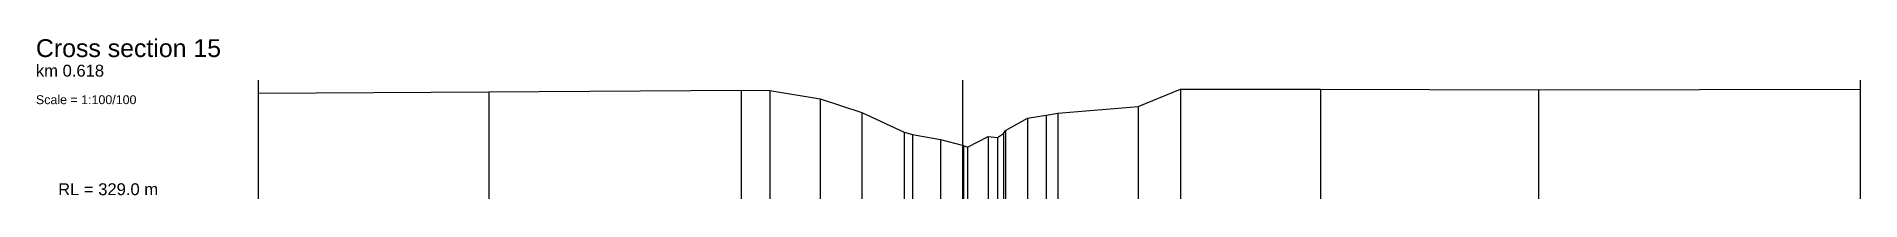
# Model space of a CAD drawing. Header units: millimetres. Extents: x -8 to 79, y -83 to 317.
# Drawn here: x -7.5 to 54, y 208 to 213.4 of the extents above; entities that cross this region are included whole.
import ezdxf
from ezdxf.enums import TextEntityAlignment as Align

# ---------------------------------------------------------------- set-up
doc = ezdxf.new("R2010")
doc.units = ezdxf.units.MM
doc.styles.get("Standard").update_dxf_attribs({"font": 'arial.ttf'})

msp = doc.modelspace()

# ---------------------------------------------------------------- texts
for s, height, p in [('Cross section 15', 0.6, (-7.5, 212.6)), ('km 0.618', 0.4, (-7.5, 212)), ('Scale = 1:100/100', 0.3, (-7.5, 211.1)), ('RL = 329.0 m', 0.4, (-6.75, 208))]:
    msp.add_text(s, height=height).set_placement(p, align=Align.BOTTOM_LEFT)

# ---------------------------------------------------------------- linework, layer by layer
at = {"layer": 'axis', "color": 1}
msp.add_line((23.755, 208), (23.755, 212), dxfattribs=at)
at = {"layer": 'frame'}
for p, q in [((0, 208), (0, 212)), ((54.021, 208), (54.021, 212))]:
    msp.add_line(p, q, dxfattribs=at)
at = {"layer": 'marker', "color": 253}
for p, q in [((7.771, 211.61), (7.771, 208)), ((16.284, 211.66), (16.284, 208)), ((17.241, 211.65), (17.241, 208)), ((31.089, 211.69), (31.089, 208)), ((35.81, 211.7), (35.81, 208)), ((43.165, 211.67), (43.165, 208)), ((18.947, 211.37), (18.947, 208)), ((29.662, 211.11), (29.662, 208)), ((20.353, 210.91), (20.353, 208)), ((25.934, 210.72), (25.934, 208)), ((26.567, 210.82), (26.567, 208)), ((26.956, 210.89), (26.956, 208)), ((21.772, 210.25), (21.772, 208)), ((22.054, 210.17), (22.054, 208)), ((23.002, 210), (23.002, 208)), ((23.779, 209.8), (23.779, 208)), ((23.906, 209.74), (23.906, 208)), ((24.612, 210.1), (24.612, 208)), ((24.917, 210.07), (24.917, 208)), ((25.13, 210.2), (25.13, 208)), ((25.196, 210.3), (25.196, 208))]:
    msp.add_line(p, q, dxfattribs=at)
at = {"layer": 'profile'}
msp.add_lwpolyline([(0, 211.56), (7.771, 211.61), (16.284, 211.66), (17.241, 211.65), (18.947, 211.37), (20.353, 210.91), (21.772, 210.25), (22.054, 210.17), (23.002, 210), (23.779, 209.8), (23.906, 209.74), (24.612, 210.1), (24.917, 210.07), (25.13, 210.2), (25.196, 210.3), (25.934, 210.72), (26.567, 210.82), (26.956, 210.89), (29.662, 211.11), (31.089, 211.69), (35.81, 211.7), (43.165, 211.67), (54.021, 211.69)], dxfattribs=at)

msp.set_redraw_order([(e.dxf.handle, doc.entitydb.next_handle()) for e in msp.query("TEXT MTEXT ATTDEF DIMENSION ARC_DIMENSION")])  # texts and dimensions are drawn at this point

doc.saveas('drawing.dxf')
